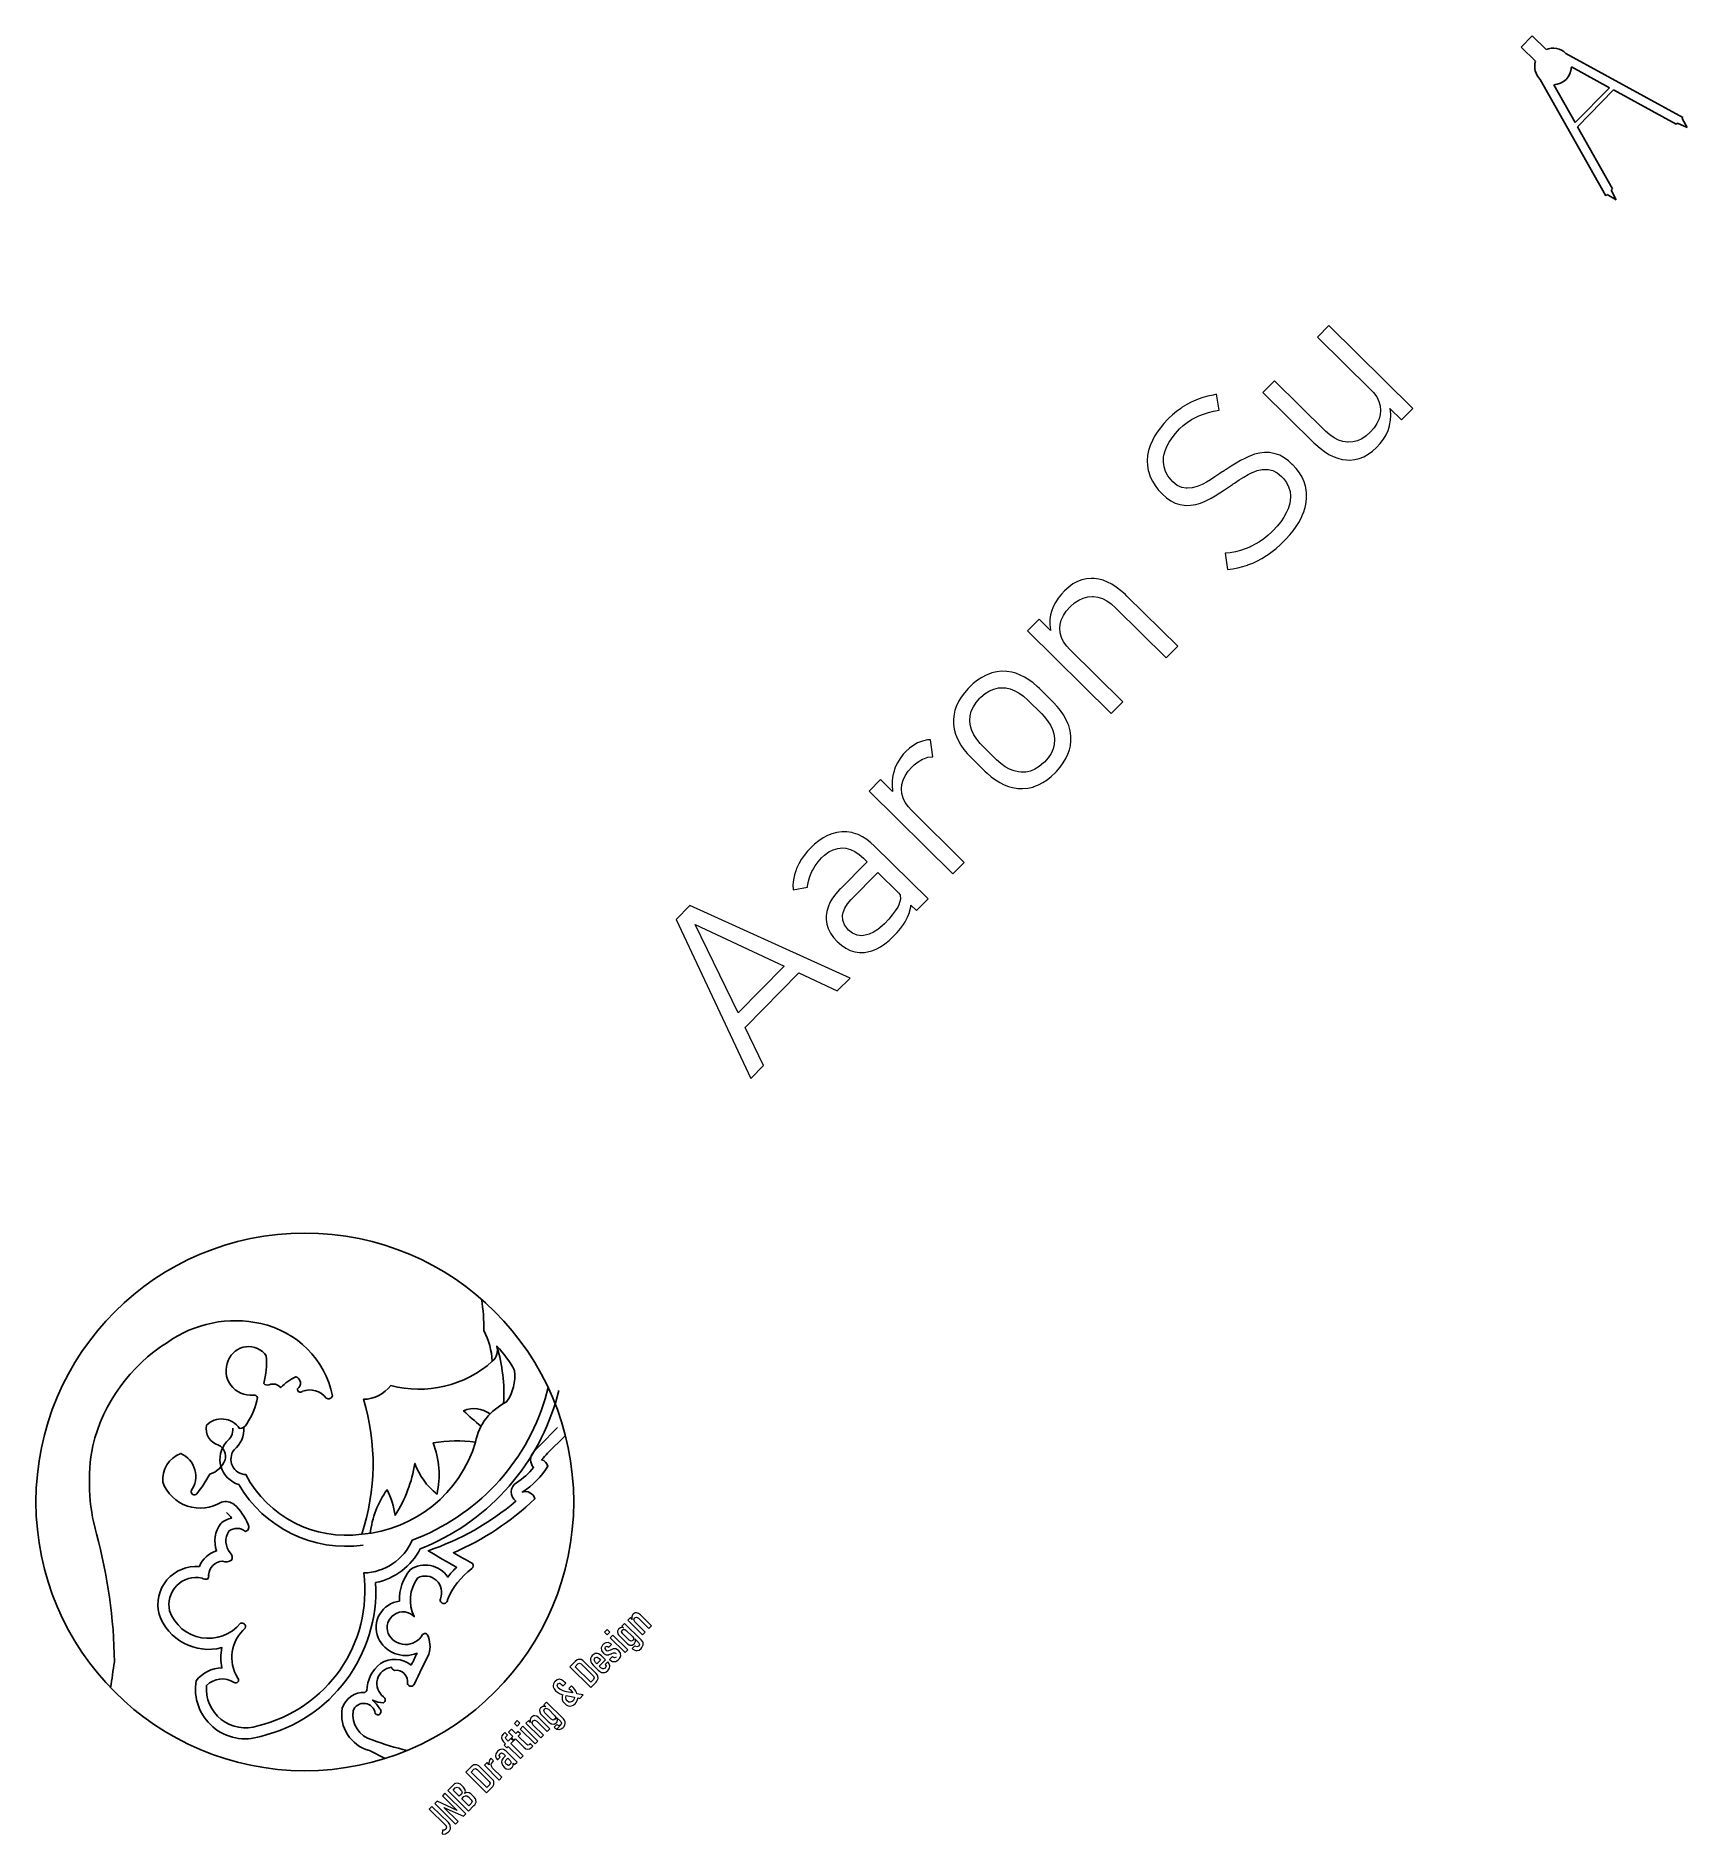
# Model space of a CAD drawing. Header units: inches. Extents: x -7.5 to 37.6, y 9.6 to 58.7.
import ezdxf

# ---------------------------------------------------------------- set-up
doc = ezdxf.new("R2010")
doc.units = ezdxf.units.IN
doc.header["$MEASUREMENT"] = 0
doc.layers.add('T-Shirt Design', color=7, linetype='Continuous')

msp = doc.modelspace()

# ---------------------------------------------------------------- linework, layer by layer
at = {"layer": 'T-Shirt Design'}
for p, q in [((33.073, 58.369), (33.372, 58.671)), ((33.372, 58.671), (33.748, 58.3)), ((33.462, 57.985), (33.073, 58.369)), ((34.291, 58.194), (37.484, 56.446)), ((33.589, 57.483), (35.376, 54.312)), ((34.44, 57.828), (35.48, 57.259)), ((33.957, 57.339), (34.539, 56.306)), ((34.539, 56.306), (35.48, 57.259)), ((34.602, 56.195), (35.592, 57.198)), ((35.592, 57.198), (37.301, 56.261)), ((37.459, 56.418), (37.484, 56.446)), ((37.595, 56.17), (37.459, 56.418)), ((34.602, 56.195), (35.559, 54.497)), ((37.333, 56.293), (37.301, 56.261)), ((37.333, 56.294), (37.595, 56.17)), ((35.529, 54.467), (35.559, 54.497)), ((35.663, 54.201), (35.529, 54.467)), ((35.376, 54.312), (35.415, 54.35)), ((35.415, 54.35), (35.663, 54.201)), ((1.646, 11.896), (2.081, 11.674))]:
    msp.add_line(p, q, dxfattribs=at)
at = {"layer": 'T-Shirt Design', "color": 139, "lineweight": 0}
for p, q in [((27.826, 50.77), (27.515, 50.456)), ((30.112, 48.512), (27.826, 50.77)), ((27.515, 50.456), (28.958, 49.03)), ((26.338, 49.264), (26.024, 48.946)), ((27.728, 47.891), (26.338, 49.264)), ((23.944, 48.613), (23.825, 48.541)), ((24.068, 48.678), (23.944, 48.613)), ((24.198, 48.737), (24.068, 48.678)), ((24.259, 48.76), (24.198, 48.737)), ((24.388, 48.805), (24.259, 48.76)), ((24.522, 48.843), (24.388, 48.805)), ((24.662, 48.876), (24.522, 48.843)), ((24.761, 48.895), (24.662, 48.876)), ((24.826, 48.463), (24.761, 48.895)), ((26.024, 48.946), (27.414, 47.573)), ((28.958, 49.03), (29.042, 48.941)), ((29.042, 48.941), (29.127, 48.823)), ((29.127, 48.823), (29.187, 48.702)), ((29.187, 48.702), (29.224, 48.579)), ((29.224, 48.579), (29.236, 48.453)), ((23.319, 48.096), (23.225, 47.981)), ((23.423, 48.209), (23.319, 48.096)), ((23.454, 48.243), (23.423, 48.209)), ((23.557, 48.339), (23.454, 48.243)), ((23.666, 48.429), (23.557, 48.339)), ((23.78, 48.512), (23.666, 48.429)), ((23.825, 48.541), (23.78, 48.512)), ((23.849, 48.043), (23.96, 48.128)), ((23.96, 48.128), (24.079, 48.205)), ((24.079, 48.205), (24.207, 48.273)), ((24.207, 48.273), (24.278, 48.305)), ((24.278, 48.305), (24.403, 48.353)), ((24.403, 48.353), (24.537, 48.396)), ((24.537, 48.396), (24.677, 48.432)), ((24.677, 48.432), (24.826, 48.463)), ((29.136, 48.1), (29.057, 47.98)), ((29.193, 48.222), (29.136, 48.1)), ((29.225, 48.344), (29.193, 48.222)), ((29.236, 48.453), (29.225, 48.344)), ((29.48, 48.04), (29.507, 48.188)), ((29.5, 48.463), (29.487, 48.507)), ((29.487, 48.507), (29.801, 48.197)), ((29.512, 48.329), (29.5, 48.463)), ((29.507, 48.188), (29.512, 48.329)), ((29.801, 48.197), (30.112, 48.512)), ((23.009, 47.635), (22.958, 47.52)), ((23.07, 47.75), (23.009, 47.635)), ((23.142, 47.866), (23.07, 47.75)), ((23.225, 47.981), (23.142, 47.866)), ((23.401, 47.472), (23.465, 47.591)), ((23.465, 47.591), (23.544, 47.71)), ((23.544, 47.71), (23.639, 47.83)), ((23.639, 47.83), (23.75, 47.95)), ((23.75, 47.95), (23.849, 48.043)), ((27.845, 47.786), (27.728, 47.891)), ((27.965, 47.703), (27.845, 47.786)), ((28.086, 47.642), (27.965, 47.703)), ((28.208, 47.604), (28.086, 47.642)), ((28.331, 47.586), (28.208, 47.604)), ((28.348, 47.585), (28.331, 47.586)), ((28.476, 47.594), (28.348, 47.585)), ((28.6, 47.626), (28.476, 47.594)), ((28.721, 47.683), (28.6, 47.626)), ((28.839, 47.762), (28.721, 47.683)), ((28.953, 47.862), (28.839, 47.762)), ((29.057, 47.98), (28.953, 47.862)), ((29.225, 47.557), (29.313, 47.674)), ((29.313, 47.674), (29.384, 47.792)), ((29.384, 47.792), (29.441, 47.912)), ((29.441, 47.912), (29.479, 48.034)), ((29.479, 48.034), (29.48, 48.04)), ((22.878, 47.221), (22.867, 47.084)), ((22.906, 47.358), (22.878, 47.221)), ((22.951, 47.5), (22.906, 47.358)), ((22.958, 47.52), (22.951, 47.5)), ((23.309, 47.045), (23.315, 47.181)), ((23.315, 47.181), (23.324, 47.237)), ((23.324, 47.237), (23.355, 47.354)), ((23.355, 47.354), (23.401, 47.472)), ((25.531, 47.148), (25.414, 47.085)), ((25.642, 47.2), (25.531, 47.148)), ((25.663, 47.21), (25.642, 47.2)), ((25.795, 47.259), (25.663, 47.21)), ((25.93, 47.291), (25.795, 47.259)), ((26.068, 47.306), (25.93, 47.291)), ((26.207, 47.303), (26.068, 47.306)), ((26.239, 47.3), (26.207, 47.303)), ((26.361, 47.275), (26.239, 47.3)), ((26.483, 47.23), (26.361, 47.275)), ((26.602, 47.164), (26.483, 47.23)), ((26.72, 47.076), (26.602, 47.164)), ((27.414, 47.573), (27.464, 47.527)), ((27.464, 47.527), (27.584, 47.422)), ((27.584, 47.422), (27.703, 47.332)), ((27.703, 47.332), (27.822, 47.257)), ((27.822, 47.257), (27.943, 47.197)), ((27.943, 47.197), (28.063, 47.152)), ((28.063, 47.152), (28.182, 47.12)), ((28.182, 47.12), (28.303, 47.105)), ((28.303, 47.105), (28.398, 47.102)), ((28.398, 47.102), (28.527, 47.113)), ((28.527, 47.113), (28.653, 47.142)), ((28.653, 47.142), (28.775, 47.191)), ((28.775, 47.191), (28.895, 47.258)), ((28.895, 47.258), (29.011, 47.343)), ((29.011, 47.343), (29.124, 47.446)), ((29.124, 47.446), (29.225, 47.557)), ((22.867, 47.084), (22.873, 46.95)), ((22.873, 46.95), (22.895, 46.818)), ((22.895, 46.818), (22.907, 46.77)), ((22.907, 46.77), (22.95, 46.645)), ((22.95, 46.645), (23.007, 46.524)), ((23.326, 46.915), (23.309, 47.045)), ((23.367, 46.791), (23.326, 46.915)), ((23.431, 46.672), (23.367, 46.791)), ((23.516, 46.558), (23.431, 46.672)), ((24.714, 46.643), (24.59, 46.565)), ((24.85, 46.731), (24.714, 46.643)), ((24.916, 46.777), (24.85, 46.731)), ((24.941, 46.792), (24.916, 46.777)), ((24.964, 46.807), (24.941, 46.792)), ((24.996, 46.83), (24.964, 46.807)), ((25.025, 46.847), (24.996, 46.83)), ((25.161, 46.936), (25.025, 46.847)), ((25.29, 47.015), (25.161, 46.936)), ((25.414, 47.085), (25.29, 47.015)), ((25.379, 46.559), (25.504, 46.637)), ((25.504, 46.637), (25.62, 46.704)), ((25.62, 46.704), (25.726, 46.759)), ((25.726, 46.759), (25.736, 46.764)), ((25.736, 46.764), (25.871, 46.815)), ((25.871, 46.815), (26.006, 46.844)), ((26.006, 46.844), (26.141, 46.848)), ((26.141, 46.848), (26.167, 46.848)), ((26.167, 46.848), (26.292, 46.816)), ((26.292, 46.816), (26.413, 46.752)), ((26.413, 46.752), (26.53, 46.656)), ((26.53, 46.656), (26.532, 46.655)), ((26.532, 46.655), (26.581, 46.602)), ((26.825, 46.982), (26.72, 47.076)), ((26.829, 46.977), (26.825, 46.982)), ((26.932, 46.867), (26.829, 46.977)), ((27.019, 46.753), (26.932, 46.867)), ((27.09, 46.634), (27.019, 46.753)), ((27.145, 46.511), (27.09, 46.634)), ((23.007, 46.524), (23.081, 46.406)), ((23.081, 46.406), (23.168, 46.291)), ((23.168, 46.291), (23.271, 46.181)), ((23.271, 46.181), (23.274, 46.178)), ((23.274, 46.178), (23.392, 46.072)), ((23.567, 46.506), (23.516, 46.558)), ((23.569, 46.504), (23.567, 46.506)), ((23.685, 46.41), (23.569, 46.504)), ((23.807, 46.352), (23.685, 46.41)), ((23.934, 46.331), (23.807, 46.352)), ((23.959, 46.331), (23.934, 46.331)), ((24.094, 46.344), (23.959, 46.331)), ((24.228, 46.378), (24.094, 46.344)), ((24.362, 46.435), (24.228, 46.378)), ((24.381, 46.445), (24.362, 46.435)), ((24.48, 46.5), (24.381, 46.445)), ((24.59, 46.565), (24.48, 46.5)), ((24.609, 46.061), (24.723, 46.128)), ((24.723, 46.128), (24.846, 46.205)), ((24.846, 46.205), (24.977, 46.289)), ((24.977, 46.289), (25.116, 46.384)), ((25.116, 46.384), (25.193, 46.434)), ((25.193, 46.434), (25.212, 46.45)), ((25.212, 46.45), (25.229, 46.459)), ((25.229, 46.459), (25.246, 46.47)), ((25.246, 46.47), (25.379, 46.559)), ((26.581, 46.602), (26.666, 46.49)), ((26.666, 46.49), (26.726, 46.371)), ((26.726, 46.371), (26.763, 46.246)), ((26.763, 46.246), (26.778, 46.115)), ((26.778, 46.115), (26.768, 45.978)), ((27.184, 46.385), (27.145, 46.511)), ((27.192, 46.346), (27.184, 46.385)), ((27.212, 46.213), (27.192, 46.346)), ((27.216, 46.078), (27.212, 46.213)), ((23.392, 46.072), (23.511, 45.989)), ((23.511, 45.989), (23.631, 45.927)), ((23.631, 45.927), (23.753, 45.886)), ((23.753, 45.886), (23.875, 45.866)), ((23.875, 45.866), (23.909, 45.865)), ((23.909, 45.865), (24.051, 45.866)), ((24.051, 45.866), (24.189, 45.885)), ((24.189, 45.885), (24.32, 45.922)), ((24.32, 45.922), (24.45, 45.977)), ((24.45, 45.977), (24.503, 46.005)), ((24.503, 46.005), (24.609, 46.061)), ((26.661, 45.657), (26.593, 45.539)), ((26.714, 45.774), (26.661, 45.657)), ((26.75, 45.891), (26.714, 45.774)), ((26.768, 45.978), (26.75, 45.891)), ((27.063, 45.518), (27.114, 45.632)), ((27.114, 45.632), (27.127, 45.665)), ((27.127, 45.665), (27.173, 45.804)), ((27.173, 45.804), (27.202, 45.943)), ((27.202, 45.943), (27.216, 46.078)), ((26.264, 45.142), (26.156, 45.044)), ((26.302, 45.178), (26.264, 45.142)), ((26.414, 45.299), (26.302, 45.178)), ((26.512, 45.42), (26.414, 45.299)), ((26.593, 45.539), (26.512, 45.42)), ((26.754, 45.059), (26.847, 45.174)), ((26.847, 45.174), (26.929, 45.288)), ((26.929, 45.288), (27.001, 45.402)), ((27.001, 45.402), (27.063, 45.518)), ((25.542, 44.676), (25.41, 44.632)), ((25.671, 44.729), (25.542, 44.676)), ((25.694, 44.74), (25.671, 44.729)), ((25.815, 44.802), (25.694, 44.74)), ((25.932, 44.873), (25.815, 44.802)), ((26.045, 44.954), (25.932, 44.873)), ((26.156, 45.044), (26.045, 44.954)), ((26.274, 44.603), (26.384, 44.691)), ((26.384, 44.691), (26.49, 44.785)), ((26.49, 44.785), (26.596, 44.887)), ((26.596, 44.887), (26.651, 44.945)), ((26.651, 44.945), (26.754, 45.059)), ((25.134, 44.574), (24.993, 44.559)), ((24.993, 44.559), (25.054, 44.119)), ((25.273, 44.598), (25.134, 44.574)), ((25.199, 44.136), (25.337, 44.162)), ((25.41, 44.632), (25.273, 44.598)), ((25.337, 44.162), (25.473, 44.196)), ((25.473, 44.196), (25.607, 44.238)), ((25.607, 44.238), (25.616, 44.242)), ((25.616, 44.242), (25.745, 44.291)), ((25.745, 44.291), (25.872, 44.35)), ((25.872, 44.35), (25.997, 44.417)), ((25.997, 44.417), (26.119, 44.493)), ((26.119, 44.493), (26.164, 44.522)), ((26.164, 44.522), (26.274, 44.603)), ((20.841, 43.721), (20.725, 43.636)), ((20.961, 43.786), (20.841, 43.721)), ((21.084, 43.833), (20.961, 43.786)), ((21.21, 43.863), (21.084, 43.833)), ((21.34, 43.873), (21.21, 43.863)), ((21.424, 43.871), (21.34, 43.873)), ((21.545, 43.853), (21.424, 43.871)), ((21.664, 43.821), (21.545, 43.853)), ((21.783, 43.774), (21.664, 43.821)), ((21.904, 43.712), (21.783, 43.774)), ((22.023, 43.637), (21.904, 43.712)), ((25.054, 44.119), (25.058, 44.119)), ((25.058, 44.119), (25.199, 44.136)), ((20.363, 43.213), (20.301, 43.094)), ((20.44, 43.33), (20.363, 43.213)), ((20.53, 43.444), (20.44, 43.33)), ((20.612, 43.533), (20.53, 43.444)), ((20.725, 43.636), (20.612, 43.533)), ((20.768, 43.101), (20.883, 43.203)), ((20.883, 43.203), (21.002, 43.281)), ((21.002, 43.281), (21.124, 43.337)), ((21.124, 43.337), (21.248, 43.371)), ((21.248, 43.371), (21.375, 43.38)), ((21.375, 43.38), (21.398, 43.379)), ((21.398, 43.379), (21.522, 43.362)), ((21.522, 43.362), (21.645, 43.322)), ((21.645, 43.322), (21.765, 43.261)), ((21.765, 43.261), (21.885, 43.178)), ((21.885, 43.178), (22.002, 43.073)), ((22.142, 43.546), (22.023, 43.637)), ((22.262, 43.442), (22.142, 43.546)), ((22.313, 43.392), (22.262, 43.442)), ((23.701, 42.021), (22.313, 43.392)), ((19.916, 42.762), (19.602, 42.445)), ((20.232, 42.449), (19.916, 42.762)), ((20.21, 42.749), (20.209, 42.613)), ((20.229, 42.882), (20.21, 42.749)), ((20.253, 42.971), (20.229, 42.882)), ((20.301, 43.094), (20.253, 42.971)), ((20.489, 42.613), (20.522, 42.735)), ((20.522, 42.735), (20.579, 42.857)), ((20.579, 42.857), (20.658, 42.976)), ((20.658, 42.976), (20.762, 43.095)), ((20.762, 43.095), (20.768, 43.101)), ((22.002, 43.073), (23.388, 41.705)), ((19.602, 42.445), (21.888, 40.186)), ((20.209, 42.613), (20.227, 42.473)), ((20.227, 42.473), (20.232, 42.449)), ((20.48, 42.512), (20.489, 42.613)), ((20.49, 42.387), (20.48, 42.512)), ((20.525, 42.262), (20.49, 42.387)), ((20.586, 42.141), (20.525, 42.262)), ((20.67, 42.024), (20.586, 42.141)), ((20.748, 41.94), (20.67, 42.024)), ((22.202, 40.504), (20.748, 41.94)), ((23.388, 41.705), (23.701, 42.021)), ((18.47, 41.233), (18.352, 41.17)), ((18.591, 41.281), (18.47, 41.233)), ((18.626, 41.293), (18.591, 41.281)), ((18.762, 41.324), (18.626, 41.293)), ((18.899, 41.338), (18.762, 41.324)), ((19.036, 41.333), (18.899, 41.338)), ((19.174, 41.313), (19.036, 41.333)), ((19.282, 41.283), (19.174, 41.313)), ((19.401, 41.237), (19.282, 41.283)), ((19.52, 41.177), (19.401, 41.237)), ((17.878, 40.75), (17.793, 40.635)), ((17.979, 40.865), (17.878, 40.75)), ((18.009, 40.898), (17.979, 40.865)), ((18.122, 41.002), (18.009, 40.898)), ((18.235, 41.093), (18.122, 41.002)), ((18.352, 41.17), (18.235, 41.093)), ((18.331, 40.632), (18.446, 40.729)), ((18.446, 40.729), (18.565, 40.803)), ((18.565, 40.803), (18.687, 40.854)), ((18.687, 40.854), (18.812, 40.883)), ((18.812, 40.883), (18.941, 40.89)), ((18.941, 40.89), (19.009, 40.884)), ((19.009, 40.884), (19.132, 40.857)), ((19.132, 40.857), (19.252, 40.809)), ((19.252, 40.809), (19.373, 40.744)), ((19.373, 40.744), (19.492, 40.657)), ((19.637, 41.105), (19.52, 41.177)), ((19.753, 41.02), (19.637, 41.105)), ((19.867, 40.921), (19.753, 41.02)), ((19.924, 40.867), (19.867, 40.921)), ((20.302, 40.493), (19.924, 40.867)), ((17.621, 40.276), (17.597, 40.171)), ((17.664, 40.397), (17.621, 40.276)), ((17.721, 40.517), (17.664, 40.397)), ((17.793, 40.635), (17.721, 40.517)), ((18.036, 40.122), (18.068, 40.248)), ((18.068, 40.248), (18.124, 40.369)), ((18.124, 40.369), (18.202, 40.488)), ((18.202, 40.488), (18.301, 40.604)), ((18.301, 40.604), (18.331, 40.632)), ((19.492, 40.657), (19.611, 40.55)), ((19.611, 40.55), (19.989, 40.176)), ((20.409, 40.38), (20.302, 40.493)), ((20.503, 40.266), (20.409, 40.38)), ((20.584, 40.15), (20.503, 40.266)), ((21.888, 40.186), (22.202, 40.504)), ((17.597, 40.171), (17.581, 40.033)), ((17.581, 40.033), (17.583, 39.897)), ((17.583, 39.897), (17.604, 39.759)), ((17.604, 39.759), (17.641, 39.622)), ((18.027, 39.994), (18.036, 40.122)), ((18.028, 39.966), (18.027, 39.994)), ((18.046, 39.843), (18.028, 39.966)), ((18.082, 39.722), (18.046, 39.843)), ((19.989, 40.176), (20.054, 40.109)), ((20.054, 40.109), (20.151, 39.99)), ((20.151, 39.99), (20.228, 39.872)), ((20.228, 39.872), (20.285, 39.752)), ((20.285, 39.752), (20.322, 39.631)), ((20.65, 40.034), (20.584, 40.15)), ((20.704, 39.916), (20.65, 40.034)), ((20.726, 39.856), (20.704, 39.916)), ((20.764, 39.718), (20.726, 39.856)), ((16.498, 39.326), (16.386, 39.244)), ((16.602, 39.383), (16.498, 39.326)), ((16.734, 39.434), (16.602, 39.383)), ((16.871, 39.465), (16.734, 39.434)), ((16.953, 39.472), (16.871, 39.465)), ((17.015, 39.005), (16.953, 39.472)), ((17.641, 39.622), (17.663, 39.561)), ((17.663, 39.561), (17.718, 39.442)), ((17.718, 39.442), (17.784, 39.325)), ((17.784, 39.325), (17.864, 39.209)), ((18.14, 39.602), (18.082, 39.722)), ((18.217, 39.483), (18.14, 39.602)), ((18.314, 39.365), (18.217, 39.483)), ((18.376, 39.3), (18.314, 39.365)), ((18.755, 38.927), (18.376, 39.3)), ((20.331, 39.345), (20.297, 39.22)), ((20.322, 39.631), (20.34, 39.509)), ((20.341, 39.473), (20.331, 39.345)), ((20.34, 39.509), (20.341, 39.473)), ((20.747, 39.198), (20.771, 39.307)), ((20.783, 39.581), (20.764, 39.718)), ((20.771, 39.307), (20.786, 39.444)), ((20.786, 39.444), (20.783, 39.581)), ((16.053, 38.845), (15.994, 38.72)), ((16.126, 38.962), (16.053, 38.845)), ((16.213, 39.074), (16.126, 38.962)), ((16.277, 39.144), (16.213, 39.074)), ((16.386, 39.244), (16.277, 39.144)), ((16.447, 38.727), (16.506, 38.783)), ((16.506, 38.783), (16.617, 38.872)), ((16.617, 38.872), (16.732, 38.939)), ((16.732, 38.939), (16.745, 38.945)), ((16.745, 38.945), (16.88, 38.992)), ((16.88, 38.992), (17.015, 39.005)), ((17.864, 39.209), (17.957, 39.096)), ((17.957, 39.096), (18.063, 38.984)), ((18.063, 38.984), (18.436, 38.616)), ((18.874, 38.82), (18.755, 38.927)), ((18.994, 38.732), (18.874, 38.82)), ((20.037, 38.839), (19.922, 38.742)), ((20.063, 38.863), (20.037, 38.839)), ((20.164, 38.979), (20.063, 38.863)), ((20.243, 39.098), (20.164, 38.979)), ((20.297, 39.22), (20.243, 39.098)), ((20.492, 38.722), (20.577, 38.837)), ((20.577, 38.837), (20.648, 38.956)), ((20.648, 38.956), (20.703, 39.076)), ((20.703, 39.076), (20.747, 39.198)), ((15.591, 38.384), (15.277, 38.066)), ((15.922, 38.056), (15.591, 38.384)), ((15.909, 38.36), (15.905, 38.222)), ((15.929, 38.497), (15.909, 38.36)), ((15.951, 38.588), (15.929, 38.497)), ((15.994, 38.72), (15.951, 38.588)), ((16.172, 38.246), (16.206, 38.368)), ((16.206, 38.368), (16.263, 38.49)), ((16.263, 38.49), (16.344, 38.61)), ((16.344, 38.61), (16.447, 38.727)), ((18.436, 38.616), (18.498, 38.556)), ((18.498, 38.556), (18.613, 38.457)), ((18.613, 38.457), (18.729, 38.373)), ((18.729, 38.373), (18.845, 38.301)), ((18.845, 38.301), (18.964, 38.243)), ((19.113, 38.666), (18.994, 38.732)), ((19.234, 38.618), (19.113, 38.666)), ((19.356, 38.591), (19.234, 38.618)), ((19.427, 38.584), (19.356, 38.591)), ((19.556, 38.59), (19.427, 38.584)), ((19.682, 38.617), (19.556, 38.59)), ((19.804, 38.668), (19.682, 38.617)), ((19.922, 38.742), (19.804, 38.668)), ((19.899, 38.24), (20.018, 38.302)), ((20.018, 38.302), (20.135, 38.379)), ((20.135, 38.379), (20.248, 38.47)), ((20.248, 38.47), (20.361, 38.575)), ((20.361, 38.575), (20.392, 38.608)), ((20.392, 38.608), (20.492, 38.722)), ((15.277, 38.066), (17.563, 35.808)), ((15.905, 38.222), (15.917, 38.083)), ((15.917, 38.083), (15.922, 38.056)), ((16.161, 38.133), (16.172, 38.246)), ((16.172, 38.004), (16.161, 38.133)), ((16.207, 37.879), (16.172, 38.004)), ((16.266, 37.757), (16.207, 37.879)), ((18.964, 38.243), (19.083, 38.198)), ((19.083, 38.198), (19.195, 38.166)), ((19.195, 38.166), (19.333, 38.143)), ((19.333, 38.143), (19.469, 38.138)), ((19.469, 38.138), (19.606, 38.151)), ((19.606, 38.151), (19.742, 38.181)), ((19.742, 38.181), (19.778, 38.192)), ((19.778, 38.192), (19.899, 38.24)), ((16.35, 37.64), (16.266, 37.757)), ((16.43, 37.554), (16.35, 37.64)), ((17.877, 36.125), (16.43, 37.554)), ((14.141, 36.856), (14.023, 36.792)), ((14.259, 36.904), (14.141, 36.856)), ((14.261, 36.905), (14.259, 36.904)), ((14.4, 36.942), (14.261, 36.905)), ((14.537, 36.96), (14.4, 36.942)), ((14.674, 36.959), (14.537, 36.96)), ((14.811, 36.937), (14.674, 36.959)), ((14.857, 36.926), (14.811, 36.937)), ((14.979, 36.883), (14.857, 36.926)), ((15.098, 36.824), (14.979, 36.883)), ((15.215, 36.75), (15.098, 36.824)), ((13.508, 36.315), (13.427, 36.201)), ((13.599, 36.427), (13.508, 36.315)), ((13.681, 36.516), (13.599, 36.427)), ((13.794, 36.623), (13.681, 36.516)), ((13.908, 36.715), (13.794, 36.623)), ((14.023, 36.792), (13.908, 36.715)), ((13.981, 36.247), (14.063, 36.323)), ((14.063, 36.323), (14.181, 36.409)), ((14.181, 36.409), (14.301, 36.47)), ((14.301, 36.47), (14.424, 36.507)), ((14.424, 36.507), (14.55, 36.519)), ((14.55, 36.519), (14.645, 36.511)), ((14.645, 36.511), (14.769, 36.479)), ((14.769, 36.479), (14.891, 36.423)), ((14.891, 36.423), (15.01, 36.344)), ((15.01, 36.344), (15.127, 36.24)), ((15.331, 36.659), (15.215, 36.75)), ((15.421, 36.578), (15.331, 36.659)), ((16.89, 35.126), (15.421, 36.578)), ((13.287, 35.923), (13.243, 35.783)), ((13.303, 35.961), (13.287, 35.923)), ((13.359, 36.083), (13.303, 35.961)), ((13.427, 36.201), (13.359, 36.083)), ((13.663, 35.744), (13.719, 35.876)), ((13.719, 35.876), (13.734, 35.907)), ((13.734, 35.907), (13.806, 36.029)), ((13.806, 36.029), (13.887, 36.142)), ((13.887, 36.142), (13.981, 36.247)), ((15.224, 36.144), (14.495, 35.406)), ((14.791, 35.116), (15.519, 35.853)), ((15.127, 36.24), (15.224, 36.144)), ((15.519, 35.853), (16.082, 35.297)), ((17.563, 35.808), (17.877, 36.125)), ((13.215, 35.645), (13.203, 35.51)), ((13.203, 35.51), (13.208, 35.377)), ((13.208, 35.377), (13.595, 35.452)), ((13.243, 35.783), (13.215, 35.645)), ((13.595, 35.452), (13.597, 35.473)), ((13.597, 35.473), (13.623, 35.609)), ((13.623, 35.609), (13.663, 35.744)), ((14.474, 35.385), (14.369, 35.266)), ((14.495, 35.406), (14.474, 35.385)), ((10.393, 34.953), (10.015, 34.57)), ((14.759, 32.969), (10.393, 34.953)), ((14.16, 34.906), (14.126, 34.785)), ((14.211, 35.026), (14.16, 34.906)), ((14.281, 35.146), (14.211, 35.026)), ((14.369, 35.266), (14.281, 35.146)), ((14.568, 34.758), (14.614, 34.876)), ((14.614, 34.876), (14.687, 34.996)), ((14.687, 34.996), (14.791, 35.116)), ((16.059, 34.907), (15.994, 34.804)), ((16.089, 34.969), (16.059, 34.907)), ((16.082, 35.297), (16.123, 35.238)), ((16.136, 35.12), (16.089, 34.969)), ((16.123, 35.238), (16.136, 35.12)), ((16.384, 34.772), (16.419, 34.914)), ((16.419, 34.914), (16.422, 34.962)), ((16.422, 34.962), (16.576, 34.809)), ((16.576, 34.809), (16.89, 35.126)), ((10.015, 34.57), (12.052, 30.228)), ((11.703, 32.02), (10.537, 34.434)), ((10.537, 34.434), (12.963, 33.297)), ((14.11, 34.664), (14.109, 34.57)), ((14.109, 34.57), (14.128, 34.441)), ((14.126, 34.785), (14.11, 34.664)), ((14.128, 34.441), (14.167, 34.317)), ((14.556, 34.68), (14.568, 34.758)), ((14.563, 34.549), (14.556, 34.68)), ((14.608, 34.425), (14.563, 34.549)), ((14.691, 34.309), (14.608, 34.425)), ((15.637, 34.394), (15.518, 34.294)), ((15.697, 34.452), (15.637, 34.394)), ((15.814, 34.575), (15.697, 34.452)), ((15.913, 34.693), (15.814, 34.575)), ((15.994, 34.804), (15.913, 34.693)), ((16.136, 34.322), (16.216, 34.431)), ((16.216, 34.431), (16.261, 34.502)), ((16.261, 34.502), (16.328, 34.628)), ((16.328, 34.628), (16.378, 34.753)), ((16.378, 34.753), (16.384, 34.772)), ((14.167, 34.317), (14.227, 34.196)), ((14.227, 34.196), (14.309, 34.079)), ((14.309, 34.079), (14.411, 33.966)), ((14.411, 33.966), (14.412, 33.965)), ((14.412, 33.965), (14.527, 33.864)), ((14.527, 33.864), (14.644, 33.784)), ((14.721, 34.279), (14.691, 34.309)), ((14.831, 34.191), (14.721, 34.279)), ((14.954, 34.14), (14.831, 34.191)), ((15.083, 34.125), (14.954, 34.14)), ((15.17, 34.135), (15.083, 34.125)), ((15.284, 34.164), (15.17, 34.135)), ((15.4, 34.219), (15.284, 34.164)), ((15.518, 34.294), (15.4, 34.219)), ((15.593, 33.823), (15.712, 33.901)), ((15.712, 33.901), (15.83, 33.997)), ((15.83, 33.997), (15.949, 34.108)), ((15.949, 34.108), (16.047, 34.213)), ((16.047, 34.213), (16.136, 34.322)), ((14.644, 33.784), (14.766, 33.725)), ((14.766, 33.725), (14.891, 33.686)), ((14.891, 33.686), (15.018, 33.668)), ((15.018, 33.668), (15.151, 33.67)), ((15.151, 33.67), (15.235, 33.682)), ((15.235, 33.682), (15.355, 33.713)), ((15.355, 33.713), (15.473, 33.76)), ((15.473, 33.76), (15.593, 33.823)), ((12.963, 33.297), (11.703, 32.02)), ((11.894, 31.624), (13.361, 33.11)), ((13.361, 33.11), (14.412, 32.617)), ((14.412, 32.617), (14.759, 32.969)), ((12.4, 30.581), (11.894, 31.624)), ((12.052, 30.228), (12.4, 30.581)), ((8.441, 15.208), (8.416, 15.154)), ((8.449, 15.216), (8.441, 15.208)), ((8.501, 15.246), (8.449, 15.216)), ((8.517, 15.249), (8.501, 15.246)), ((8.577, 15.244), (8.517, 15.249)), ((8.608, 15.363), (8.535, 15.289)), ((8.535, 15.289), (8.583, 15.242)), ((8.583, 15.242), (8.577, 15.244)), ((9.065, 14.912), (8.608, 15.363)), ((8.767, 15.524), (8.693, 15.449)), ((8.693, 15.449), (9.099, 15.048)), ((8.819, 15.472), (8.767, 15.524)), ((8.829, 15.598), (8.808, 15.543)), ((8.808, 15.543), (8.808, 15.509)), ((8.808, 15.509), (8.819, 15.472)), ((8.844, 15.615), (8.829, 15.598)), ((8.896, 15.65), (8.844, 15.615)), ((8.857, 15.459), (8.878, 15.512)), ((8.885, 15.407), (8.857, 15.459)), ((8.878, 15.512), (8.93, 15.535)), ((8.894, 15.398), (8.885, 15.407)), ((9.173, 15.122), (8.894, 15.398)), ((8.937, 15.654), (8.896, 15.65)), ((8.93, 15.535), (8.936, 15.534)), ((8.936, 15.534), (8.989, 15.501)), ((8.989, 15.637), (8.937, 15.654)), ((9.041, 15.596), (8.989, 15.637)), ((8.989, 15.501), (9.271, 15.222)), ((9.345, 15.296), (9.041, 15.596)), ((9.271, 15.222), (9.345, 15.296)), ((8.006, 14.765), (7.978, 14.712)), ((8.025, 14.786), (8.006, 14.765)), ((8.075, 14.825), (8.025, 14.786)), ((8.133, 15.198), (8.06, 15.123)), ((8.06, 15.123), (8.134, 15.05)), ((8.099, 14.835), (8.075, 14.825)), ((8.075, 14.677), (8.091, 14.721)), ((8.091, 14.721), (8.133, 14.74)), ((8.16, 14.84), (8.099, 14.835)), ((8.207, 15.124), (8.133, 15.198)), ((8.133, 14.74), (8.178, 14.716)), ((8.134, 15.05), (8.207, 15.124)), ((8.177, 14.835), (8.16, 14.84)), ((8.23, 14.808), (8.177, 14.835)), ((8.181, 14.713), (8.254, 14.787)), ((8.291, 15.042), (8.217, 14.967)), ((8.217, 14.967), (8.623, 14.566)), ((8.252, 14.789), (8.23, 14.808)), ((8.254, 14.787), (8.252, 14.789)), ((8.697, 14.641), (8.291, 15.042)), ((8.416, 15.154), (8.414, 15.14)), ((8.414, 15.14), (8.428, 15.08)), ((8.428, 15.08), (8.444, 15.052)), ((8.444, 15.052), (8.486, 15.002)), ((8.486, 15.002), (8.659, 14.831)), ((8.529, 15.131), (8.547, 15.182)), ((8.557, 15.078), (8.529, 15.131)), ((8.547, 15.182), (8.581, 15.202)), ((8.561, 15.074), (8.557, 15.078)), ((8.732, 14.906), (8.561, 15.074)), ((8.581, 15.202), (8.617, 15.197)), ((8.617, 15.197), (8.655, 15.171)), ((8.655, 15.171), (8.823, 15.005)), ((8.659, 14.831), (8.685, 14.808)), ((8.685, 14.808), (8.734, 14.777)), ((8.785, 14.878), (8.732, 14.906)), ((8.734, 14.777), (8.747, 14.773)), ((8.747, 14.773), (8.807, 14.768)), ((8.834, 14.899), (8.785, 14.878)), ((8.785, 14.878), (8.785, 14.878)), ((8.807, 14.768), (8.817, 14.769)), ((8.889, 14.755), (8.815, 14.68)), ((8.817, 14.769), (8.869, 14.801)), ((8.823, 15.005), (8.849, 14.969)), ((8.853, 14.932), (8.834, 14.899)), ((8.849, 14.969), (8.853, 14.932)), ((8.869, 14.801), (8.882, 14.815)), ((8.882, 14.815), (8.902, 14.872)), ((8.902, 14.896), (8.888, 14.941)), ((8.888, 14.941), (8.992, 14.838)), ((8.898, 14.745), (8.889, 14.755)), ((8.947, 14.721), (8.898, 14.745)), ((8.902, 14.872), (8.902, 14.896)), ((8.995, 14.743), (8.947, 14.721)), ((8.992, 14.838), (9.017, 14.79)), ((9.017, 14.79), (8.995, 14.743)), ((9.103, 14.861), (9.065, 14.912)), ((9.082, 14.704), (9.11, 14.756)), ((9.099, 15.048), (9.173, 15.122)), ((9.113, 14.837), (9.103, 14.861)), ((9.11, 14.756), (9.115, 14.776)), ((9.115, 14.776), (9.113, 14.837)), ((7.262, 14.326), (7.115, 14.177)), ((7.259, 14.182), (7.334, 14.259)), ((7.312, 14.365), (7.262, 14.326)), ((7.339, 14.377), (7.312, 14.365)), ((7.334, 14.259), (7.377, 14.278)), ((7.4, 14.382), (7.339, 14.377)), ((7.377, 14.278), (7.422, 14.255)), ((7.42, 14.378), (7.4, 14.382)), ((7.473, 14.349), (7.42, 14.378)), ((7.422, 14.255), (7.757, 13.924)), ((7.498, 14.327), (7.473, 14.349)), ((7.829, 14), (7.498, 14.327)), ((7.679, 14.404), (7.676, 14.376)), ((7.676, 14.376), (7.688, 14.315)), ((7.705, 14.458), (7.679, 14.404)), ((7.688, 14.315), (7.709, 14.275)), ((7.728, 14.486), (7.705, 14.458)), ((7.709, 14.275), (7.751, 14.224)), ((7.778, 14.524), (7.728, 14.486)), ((7.777, 14.365), (7.795, 14.419)), ((7.804, 14.313), (7.777, 14.365)), ((7.807, 14.537), (7.778, 14.524)), ((7.795, 14.419), (7.848, 14.44)), ((7.817, 14.3), (7.804, 14.313)), ((7.868, 14.539), (7.807, 14.537)), ((7.856, 14.261), (7.817, 14.3)), ((7.848, 14.44), (7.857, 14.438)), ((7.955, 14.361), (7.856, 14.261)), ((7.857, 14.438), (7.911, 14.404)), ((7.894, 14.533), (7.868, 14.539)), ((7.946, 14.506), (7.894, 14.533)), ((7.911, 14.404), (7.955, 14.361)), ((7.918, 14.2), (8.087, 14.371)), ((7.979, 14.477), (7.946, 14.506)), ((7.978, 14.712), (7.974, 14.692)), ((7.974, 14.692), (7.981, 14.631)), ((8.087, 14.371), (7.979, 14.477)), ((7.981, 14.631), (7.992, 14.605)), ((7.992, 14.605), (8.031, 14.554)), ((8.031, 14.554), (8.053, 14.535)), ((8.053, 14.535), (8.104, 14.508)), ((8.102, 14.629), (8.075, 14.677)), ((8.148, 14.312), (8.078, 14.241)), ((8.078, 14.241), (8.08, 14.238)), ((8.08, 14.238), (8.103, 14.192)), ((8.137, 14.609), (8.102, 14.629)), ((8.104, 14.508), (8.114, 14.506)), ((8.114, 14.506), (8.175, 14.506)), ((8.173, 14.612), (8.137, 14.609)), ((8.151, 14.31), (8.148, 14.312)), ((8.19, 14.258), (8.151, 14.31)), ((8.216, 14.631), (8.173, 14.612)), ((8.175, 14.506), (8.187, 14.51)), ((8.178, 14.716), (8.181, 14.713)), ((8.187, 14.51), (8.247, 14.533)), ((8.206, 14.203), (8.19, 14.258)), ((8.273, 14.45), (8.201, 14.377)), ((8.201, 14.377), (8.204, 14.373)), ((8.204, 14.373), (8.23, 14.351)), ((8.219, 14.632), (8.216, 14.631)), ((8.221, 14.633), (8.219, 14.632)), ((8.222, 14.634), (8.221, 14.633)), ((8.224, 14.635), (8.222, 14.634)), ((8.283, 14.663), (8.224, 14.635)), ((8.23, 14.351), (8.283, 14.324)), ((8.247, 14.533), (8.249, 14.534)), ((8.249, 14.534), (8.252, 14.535)), ((8.252, 14.535), (8.256, 14.537)), ((8.256, 14.537), (8.26, 14.539)), ((8.26, 14.539), (8.307, 14.559)), ((8.276, 14.446), (8.273, 14.45)), ((8.33, 14.42), (8.276, 14.446)), ((8.299, 14.667), (8.283, 14.663)), ((8.283, 14.324), (8.307, 14.319)), ((8.359, 14.669), (8.299, 14.667)), ((8.307, 14.559), (8.342, 14.562)), ((8.307, 14.319), (8.368, 14.326)), ((8.381, 14.441), (8.33, 14.42)), ((8.33, 14.42), (8.33, 14.42)), ((8.342, 14.562), (8.377, 14.543)), ((8.368, 14.667), (8.359, 14.669)), ((8.419, 14.642), (8.368, 14.667)), ((8.368, 14.326), (8.396, 14.338)), ((8.396, 14.338), (8.447, 14.376)), ((8.45, 14.616), (8.419, 14.642)), ((8.447, 14.376), (8.47, 14.403)), ((8.488, 14.565), (8.45, 14.616)), ((8.47, 14.403), (8.497, 14.455)), ((8.498, 14.539), (8.488, 14.565)), ((8.497, 14.455), (8.503, 14.478)), ((8.503, 14.478), (8.498, 14.539)), ((8.623, 14.566), (8.697, 14.641)), ((8.815, 14.68), (8.825, 14.671)), ((8.825, 14.671), (8.832, 14.664)), ((8.832, 14.664), (8.885, 14.629)), ((8.885, 14.629), (8.94, 14.618)), ((8.94, 14.618), (8.951, 14.619)), ((8.951, 14.619), (9.005, 14.636)), ((9.005, 14.636), (9.058, 14.675)), ((9.058, 14.675), (9.082, 14.704)), ((6.7, 13.765), (6.668, 13.713)), ((6.714, 13.781), (6.7, 13.765)), ((6.766, 13.821), (6.714, 13.781)), ((6.82, 13.837), (6.766, 13.821)), ((6.836, 13.837), (6.82, 13.837)), ((6.89, 13.824), (6.836, 13.837)), ((6.943, 13.791), (6.89, 13.824)), ((6.964, 13.772), (6.943, 13.791)), ((7.006, 13.73), (6.964, 13.772)), ((7.115, 14.177), (7.684, 13.615)), ((7.687, 13.759), (7.259, 14.182)), ((7.684, 13.615), (7.83, 13.763)), ((7.763, 13.835), (7.687, 13.759)), ((7.751, 14.224), (7.892, 14.084)), ((7.757, 13.924), (7.781, 13.879)), ((7.781, 13.879), (7.763, 13.835)), ((7.868, 13.949), (7.829, 14)), ((7.83, 13.763), (7.853, 13.789)), ((7.853, 13.789), (7.88, 13.842)), ((7.879, 13.923), (7.868, 13.949)), ((7.885, 13.862), (7.879, 13.923)), ((7.88, 13.842), (7.885, 13.862)), ((7.892, 14.084), (7.928, 14.055)), ((7.965, 14.154), (7.918, 14.2)), ((7.928, 14.055), (7.98, 14.027)), ((8.018, 14.122), (7.965, 14.154)), ((7.98, 14.027), (8.008, 14.02)), ((8.008, 14.02), (8.068, 14.025)), ((8.025, 14.121), (8.018, 14.122)), ((8.079, 14.143), (8.025, 14.121)), ((8.068, 14.025), (8.098, 14.036)), ((8.08, 14.143), (8.079, 14.143)), ((8.103, 14.192), (8.08, 14.143)), ((8.098, 14.036), (8.149, 14.075)), ((8.149, 14.075), (8.159, 14.085)), ((8.159, 14.085), (8.194, 14.138)), ((8.194, 14.138), (8.206, 14.193)), ((8.206, 14.193), (8.206, 14.203)), ((6.668, 13.713), (6.66, 13.657)), ((6.66, 13.657), (6.663, 13.633)), ((6.663, 13.633), (6.684, 13.581)), ((6.684, 13.581), (6.727, 13.527)), ((6.727, 13.527), (6.754, 13.503)), ((6.754, 13.503), (6.805, 13.468)), ((6.766, 13.66), (6.786, 13.71)), ((6.795, 13.607), (6.766, 13.66)), ((6.786, 13.71), (6.836, 13.73)), ((6.8, 13.602), (6.795, 13.607)), ((6.849, 13.563), (6.8, 13.602)), ((6.805, 13.468), (6.837, 13.451)), ((6.836, 13.73), (6.839, 13.73)), ((6.837, 13.451), (6.895, 13.427)), ((6.839, 13.73), (6.892, 13.698)), ((6.86, 13.557), (6.849, 13.563)), ((6.916, 13.529), (6.86, 13.557)), ((6.892, 13.698), (6.934, 13.657)), ((6.895, 13.427), (6.928, 13.418)), ((6.909, 13.378), (6.902, 13.321)), ((6.902, 13.321), (6.905, 13.287)), ((6.905, 13.287), (6.927, 13.232)), ((6.928, 13.418), (6.909, 13.378)), ((6.932, 13.524), (6.916, 13.529)), ((6.991, 13.506), (6.932, 13.524)), ((6.934, 13.657), (7.006, 13.73)), ((7.021, 13.5), (6.991, 13.506)), ((7.002, 13.344), (7.016, 13.392)), ((7.013, 13.288), (7.002, 13.344)), ((7.038, 13.253), (7.013, 13.288)), ((7.016, 13.392), (7.019, 13.395)), ((7.019, 13.395), (7.238, 13.349)), ((7.194, 13.467), (7.021, 13.5)), ((7.092, 13.218), (7.038, 13.253)), ((7.16, 13.66), (7.092, 13.591)), ((7.092, 13.591), (7.129, 13.551)), ((7.129, 13.551), (7.17, 13.503)), ((7.208, 13.61), (7.16, 13.66)), ((7.17, 13.503), (7.194, 13.467)), ((7.206, 13.251), (7.178, 13.228)), ((7.236, 13.302), (7.206, 13.251)), ((7.247, 13.56), (7.208, 13.61)), ((7.24, 13.34), (7.236, 13.302)), ((7.238, 13.349), (7.24, 13.34)), ((7.279, 13.511), (7.247, 13.56)), ((7.296, 13.481), (7.279, 13.511)), ((7.284, 13.203), (7.314, 13.256)), ((7.31, 13.444), (7.296, 13.481)), ((7.482, 13.411), (7.31, 13.444)), ((7.314, 13.256), (7.329, 13.313)), ((7.329, 13.313), (7.33, 13.329)), ((7.33, 13.329), (7.39, 13.317)), ((7.39, 13.317), (7.482, 13.411)), ((6.054, 12.789), (6.033, 12.733)), ((6.069, 12.807), (6.054, 12.789)), ((6.121, 12.841), (6.069, 12.807)), ((6.162, 12.845), (6.121, 12.841)), ((6.215, 12.828), (6.162, 12.845)), ((6.266, 12.788), (6.215, 12.828)), ((6.57, 12.488), (6.266, 12.788)), ((6.289, 13.001), (6.288, 12.988)), ((6.288, 12.988), (6.302, 12.927)), ((6.315, 13.056), (6.289, 13.001)), ((6.302, 12.927), (6.317, 12.899)), ((6.323, 13.063), (6.315, 13.056)), ((6.317, 12.899), (6.359, 12.849)), ((6.374, 13.093), (6.323, 13.063)), ((6.359, 12.849), (6.533, 12.678)), ((6.391, 13.096), (6.374, 13.093)), ((6.451, 13.091), (6.391, 13.096)), ((6.403, 12.979), (6.421, 13.03)), ((6.431, 12.926), (6.403, 12.979)), ((6.482, 13.211), (6.409, 13.137)), ((6.409, 13.137), (6.457, 13.09)), ((6.421, 13.03), (6.454, 13.049)), ((6.435, 12.922), (6.431, 12.926)), ((6.605, 12.753), (6.435, 12.922)), ((6.457, 13.09), (6.451, 13.091)), ((6.454, 13.049), (6.491, 13.045)), ((6.939, 12.76), (6.482, 13.211)), ((6.491, 13.045), (6.529, 13.019)), ((6.529, 13.019), (6.697, 12.853)), ((6.697, 12.853), (6.723, 12.816)), ((6.762, 12.789), (6.708, 12.746)), ((6.708, 12.746), (6.762, 12.789)), ((6.727, 12.78), (6.708, 12.746)), ((6.723, 12.816), (6.727, 12.78)), ((6.776, 12.744), (6.762, 12.789)), ((6.762, 12.789), (6.866, 12.686)), ((6.927, 13.232), (6.967, 13.182)), ((6.977, 12.708), (6.939, 12.76)), ((6.967, 13.182), (7.014, 13.143)), ((7.014, 13.143), (7.065, 13.117)), ((7.065, 13.117), (7.104, 13.108)), ((7.123, 13.212), (7.092, 13.218)), ((7.104, 13.108), (7.164, 13.113)), ((7.178, 13.228), (7.123, 13.212)), ((7.164, 13.113), (7.206, 13.131)), ((7.206, 13.131), (7.256, 13.171)), ((7.256, 13.171), (7.284, 13.203)), ((5.263, 12.291), (5.251, 12.237)), ((5.3, 12.339), (5.263, 12.291)), ((5.345, 12.385), (5.3, 12.339)), ((5.415, 12.316), (5.345, 12.385)), ((5.361, 12.24), (5.372, 12.272)), ((5.372, 12.272), (5.415, 12.316)), ((5.519, 12.473), (5.446, 12.398)), ((5.446, 12.398), (5.564, 12.281)), ((5.638, 12.356), (5.519, 12.473)), ((5.564, 12.281), (5.523, 12.24)), ((5.676, 12.711), (5.603, 12.636)), ((5.603, 12.636), (5.677, 12.563)), ((5.696, 12.415), (5.638, 12.356)), ((5.751, 12.637), (5.676, 12.711)), ((5.677, 12.563), (5.751, 12.637)), ((5.767, 12.346), (5.696, 12.415)), ((5.708, 12.286), (5.767, 12.346)), ((5.938, 12.059), (5.708, 12.286)), ((5.834, 12.555), (5.761, 12.481)), ((5.761, 12.481), (6.167, 12.079)), ((6.24, 12.154), (5.834, 12.555)), ((5.992, 12.715), (5.919, 12.64)), ((5.919, 12.64), (6.325, 12.239)), ((6.045, 12.663), (5.992, 12.715)), ((6.033, 12.733), (6.033, 12.7)), ((6.033, 12.7), (6.045, 12.663)), ((6.083, 12.651), (6.103, 12.704)), ((6.11, 12.598), (6.083, 12.651)), ((6.103, 12.704), (6.155, 12.726)), ((6.119, 12.589), (6.11, 12.598)), ((6.398, 12.314), (6.119, 12.589)), ((6.155, 12.726), (6.162, 12.725)), ((6.162, 12.725), (6.215, 12.692)), ((6.215, 12.692), (6.497, 12.413)), ((6.325, 12.239), (6.398, 12.314)), ((6.497, 12.413), (6.57, 12.488)), ((6.533, 12.678), (6.559, 12.656)), ((6.559, 12.656), (6.608, 12.624)), ((6.659, 12.726), (6.605, 12.753)), ((6.608, 12.624), (6.621, 12.62)), ((6.621, 12.62), (6.68, 12.614)), ((6.708, 12.746), (6.659, 12.726)), ((6.659, 12.726), (6.659, 12.726)), ((6.68, 12.614), (6.691, 12.617)), ((6.762, 12.602), (6.689, 12.528)), ((6.689, 12.528), (6.699, 12.518)), ((6.691, 12.617), (6.743, 12.648)), ((6.699, 12.518), (6.706, 12.511)), ((6.706, 12.511), (6.758, 12.476)), ((6.743, 12.648), (6.756, 12.663)), ((6.756, 12.663), (6.776, 12.72)), ((6.758, 12.476), (6.869, 12.591)), ((6.869, 12.591), (6.758, 12.476)), ((6.758, 12.476), (6.814, 12.465)), ((6.772, 12.592), (6.762, 12.602)), ((6.821, 12.569), (6.772, 12.592)), ((6.776, 12.72), (6.776, 12.744)), ((6.814, 12.465), (6.825, 12.466)), ((6.869, 12.591), (6.821, 12.569)), ((6.825, 12.466), (6.879, 12.483)), ((6.866, 12.686), (6.891, 12.638)), ((6.891, 12.638), (6.869, 12.591)), ((6.879, 12.483), (6.932, 12.523)), ((6.932, 12.523), (6.956, 12.551)), ((6.956, 12.551), (6.983, 12.603)), ((6.986, 12.685), (6.977, 12.708)), ((6.983, 12.603), (6.989, 12.624)), ((6.989, 12.624), (6.986, 12.685)), ((5.099, 11.807), (5.087, 11.752)), ((5.134, 11.86), (5.099, 11.807)), ((5.143, 11.869), (5.134, 11.86)), ((5.193, 11.909), (5.143, 11.869)), ((5.187, 11.758), (5.205, 11.803)), ((5.221, 11.921), (5.193, 11.909)), ((5.205, 11.803), (5.255, 11.827)), ((5.282, 11.927), (5.221, 11.921)), ((5.251, 12.237), (5.266, 12.185)), ((5.255, 11.827), (5.306, 11.802)), ((5.266, 12.185), (5.306, 12.131)), ((5.301, 11.922), (5.282, 11.927)), ((5.353, 11.895), (5.301, 11.922)), ((5.306, 12.131), (5.362, 12.077)), ((5.306, 11.802), (5.359, 11.75)), ((5.362, 12.077), (5.322, 12.037)), ((5.322, 12.037), (5.392, 11.967)), ((5.377, 11.875), (5.353, 11.895)), ((5.381, 12.205), (5.361, 12.24)), ((5.674, 11.581), (5.377, 11.875)), ((5.435, 12.151), (5.381, 12.205)), ((5.392, 11.967), (5.432, 12.007)), ((5.432, 12.007), (5.768, 11.675)), ((5.508, 12.225), (5.435, 12.151)), ((5.505, 12.082), (5.578, 12.155)), ((5.841, 11.75), (5.505, 12.082)), ((5.578, 12.155), (5.508, 12.225)), ((5.523, 12.24), (5.593, 12.171)), ((5.593, 12.171), (5.634, 12.212)), ((5.634, 12.212), (5.864, 11.985)), ((5.864, 11.985), (5.916, 11.945)), ((5.916, 11.945), (5.968, 11.928)), ((5.973, 12.04), (5.938, 12.059)), ((5.968, 11.928), (6.013, 11.936)), ((6.004, 12.052), (5.973, 12.04)), ((6.034, 12.082), (6.004, 12.052)), ((6.013, 11.936), (6.066, 11.974)), ((6.105, 12.012), (6.034, 12.082)), ((6.066, 11.974), (6.105, 12.012)), ((6.167, 12.079), (6.24, 12.154)), ((4.422, 11.451), (4.276, 11.302)), ((4.276, 11.302), (4.844, 10.741)), ((4.419, 11.307), (4.495, 11.384)), ((4.848, 10.884), (4.419, 11.307)), ((4.472, 11.49), (4.422, 11.451)), ((4.5, 11.502), (4.472, 11.49)), ((4.495, 11.384), (4.538, 11.404)), ((4.56, 11.508), (4.5, 11.502)), ((4.538, 11.404), (4.583, 11.38)), ((4.58, 11.503), (4.56, 11.508)), ((4.633, 11.475), (4.58, 11.503)), ((4.583, 11.38), (4.918, 11.049)), ((4.658, 11.453), (4.633, 11.475)), ((4.989, 11.126), (4.658, 11.453)), ((4.857, 11.565), (4.783, 11.491)), ((4.783, 11.491), (5.189, 11.09)), ((4.916, 11.507), (4.857, 11.565)), ((4.913, 11.596), (4.909, 11.55)), ((4.909, 11.55), (4.916, 11.507)), ((4.935, 11.653), (4.913, 11.596)), ((4.96, 11.684), (4.935, 11.653)), ((5.034, 11.61), (4.96, 11.684)), ((4.972, 11.504), (4.982, 11.544)), ((4.984, 11.448), (4.972, 11.504)), ((4.982, 11.544), (5.02, 11.596)), ((5.007, 11.417), (4.984, 11.448)), ((5.263, 11.164), (5.007, 11.417)), ((5.02, 11.596), (5.034, 11.61)), ((5.087, 11.752), (5.086, 11.743)), ((5.086, 11.743), (5.103, 11.688)), ((5.103, 11.688), (5.142, 11.637)), ((5.142, 11.637), (5.213, 11.709)), ((5.213, 11.709), (5.187, 11.758)), ((5.261, 11.628), (5.252, 11.574)), ((5.252, 11.574), (5.256, 11.547)), ((5.256, 11.547), (5.279, 11.495)), ((5.293, 11.682), (5.261, 11.628)), ((5.279, 11.495), (5.323, 11.441)), ((5.311, 11.701), (5.293, 11.682)), ((5.359, 11.75), (5.311, 11.701)), ((5.323, 11.441), (5.327, 11.437)), ((5.327, 11.437), (5.381, 11.398)), ((5.354, 11.582), (5.378, 11.636)), ((5.354, 11.578), (5.354, 11.582)), ((5.381, 11.526), (5.354, 11.578)), ((5.378, 11.636), (5.426, 11.684)), ((5.394, 11.513), (5.381, 11.526)), ((5.381, 11.398), (5.434, 11.382)), ((5.441, 11.489), (5.394, 11.513)), ((5.426, 11.684), (5.48, 11.63)), ((5.434, 11.382), (5.483, 11.391)), ((5.489, 11.513), (5.441, 11.489)), ((5.48, 11.63), (5.487, 11.623)), ((5.483, 11.391), (5.536, 11.429)), ((5.487, 11.623), (5.513, 11.571)), ((5.514, 11.567), (5.489, 11.513)), ((5.513, 11.571), (5.514, 11.567)), ((5.536, 11.429), (5.539, 11.432)), ((5.539, 11.432), (5.57, 11.484)), ((5.568, 11.542), (5.566, 11.545)), ((5.566, 11.545), (5.603, 11.509)), ((5.57, 11.484), (5.568, 11.542)), ((5.603, 11.509), (5.674, 11.581)), ((5.768, 11.675), (5.841, 11.75)), ((3.919, 10.941), (3.784, 10.805)), ((3.784, 10.805), (4.353, 10.243)), ((3.969, 10.982), (3.919, 10.941)), ((3.928, 10.81), (3.99, 10.873)), ((4.095, 10.645), (3.928, 10.81)), ((3.999, 10.995), (3.969, 10.982)), ((3.99, 10.873), (4.038, 10.896)), ((4.059, 11.003), (3.999, 10.995)), ((4.038, 10.896), (4.086, 10.875)), ((4.079, 10.999), (4.059, 11.003)), ((4.132, 10.973), (4.079, 10.999)), ((4.086, 10.875), (4.144, 10.817)), ((4.155, 10.953), (4.132, 10.973)), ((4.144, 10.817), (4.149, 10.812)), ((4.149, 10.812), (4.176, 10.759)), ((4.215, 10.894), (4.155, 10.953)), ((4.252, 10.844), (4.215, 10.894)), ((4.254, 10.839), (4.252, 10.844)), ((4.264, 10.78), (4.254, 10.839)), ((4.844, 10.741), (4.991, 10.889)), ((4.923, 10.961), (4.848, 10.884)), ((4.918, 11.049), (4.942, 11.005)), ((4.942, 11.005), (4.923, 10.961)), ((5.028, 11.074), (4.989, 11.126)), ((4.991, 10.889), (5.013, 10.914)), ((5.013, 10.914), (5.04, 10.967)), ((5.04, 11.048), (5.028, 11.074)), ((5.045, 10.987), (5.04, 11.048)), ((5.04, 10.967), (5.045, 10.987)), ((5.189, 11.09), (5.263, 11.164)), ((3.354, 10.37), (3.281, 10.295)), ((3.801, 9.928), (3.354, 10.37)), ((3.496, 10.513), (3.431, 10.447)), ((3.431, 10.447), (3.999, 9.886)), ((4.039, 10.259), (3.496, 10.513)), ((3.707, 10.727), (3.637, 10.656)), ((3.637, 10.656), (4.039, 10.259)), ((4.069, 9.957), (3.68, 10.342)), ((3.68, 10.342), (4.211, 10.1)), ((4.275, 10.165), (3.707, 10.727)), ((4.157, 10.708), (4.095, 10.645)), ((4.176, 10.759), (4.157, 10.708)), ((4.166, 10.575), (4.227, 10.638)), ((4.357, 10.387), (4.166, 10.575)), ((4.227, 10.638), (4.265, 10.66)), ((4.244, 10.723), (4.264, 10.78)), ((4.299, 10.748), (4.244, 10.723)), ((4.265, 10.66), (4.307, 10.656)), ((4.303, 10.748), (4.299, 10.748)), ((4.364, 10.741), (4.303, 10.748)), ((4.307, 10.656), (4.351, 10.627)), ((4.351, 10.627), (4.425, 10.553)), ((4.353, 10.243), (4.498, 10.39)), ((4.422, 10.453), (4.357, 10.387)), ((4.366, 10.741), (4.364, 10.741)), ((4.417, 10.709), (4.366, 10.741)), ((4.426, 10.7), (4.417, 10.709)), ((4.448, 10.505), (4.422, 10.453)), ((4.425, 10.553), (4.448, 10.505)), ((4.501, 10.626), (4.426, 10.7)), ((4.498, 10.39), (4.522, 10.417)), ((4.539, 10.575), (4.501, 10.626)), ((4.522, 10.417), (4.549, 10.47)), ((4.55, 10.549), (4.539, 10.575)), ((4.549, 10.47), (4.555, 10.489)), ((4.555, 10.489), (4.55, 10.549)), ((3.281, 10.295), (3.725, 9.856)), ((3.725, 9.856), (3.728, 9.854)), ((3.728, 9.854), (3.754, 9.801)), ((3.84, 9.877), (3.801, 9.928)), ((3.854, 9.845), (3.84, 9.877)), ((3.861, 9.784), (3.854, 9.845)), ((3.999, 9.886), (4.069, 9.957)), ((4.211, 10.1), (4.275, 10.165)), ((3.644, 9.722), (3.633, 9.619)), ((3.633, 9.619), (3.663, 9.616)), ((3.694, 9.726), (3.644, 9.722)), ((3.663, 9.616), (3.724, 9.625)), ((3.734, 9.75), (3.694, 9.726)), ((3.724, 9.625), (3.753, 9.637)), ((3.754, 9.801), (3.734, 9.75)), ((3.753, 9.637), (3.803, 9.675)), ((3.803, 9.675), (3.83, 9.706)), ((3.83, 9.706), (3.856, 9.759)), ((3.856, 9.759), (3.861, 9.784))]:
    msp.add_line(p, q, dxfattribs=at)
at = {"layer": 'T-Shirt Design'}
for points in [[(5, 22.513, 0.105269), (4.768, 23.354, 0.040362), (4.708, 24.205)], [(-5.414, 13.606, -0.002379), (-5.308, 14.314, 0.063237), (-5.801, 17.808, -0.114198), (-5.903, 20.206, -0.194657), (-3.862, 23.029, -0.212911), (-1.313, 23.543, -0.296215), (0.64, 21.575, -0.485582), (0.47, 21.506, 0.33105), (-0.181, 21.696, -0.745149), (-0.317, 21.762, 0.623667), (-0.358, 22.093, 0.086419), (-0.774, 21.797, 0.326289), (-1.088, 21.872, -0.319444), (-1.232, 21.909, 0.080264), (-1.166, 22.658, 0.601918), (-2.202, 22.539, 0.587492), (-1.518, 21.593, -0.359638), (-1.41, 21.527, -0.109891), (-1.701, 20.809, -0.29107), (-1.898, 20.683, 0.473674), (-2.801, 20.767, 0.386027), (-2.469, 20.226, -0.362403), (-2.292, 19.821, -0.232912), (-2.709, 19.434, -0.049813), (-3.065, 18.898, -0.747828), (-3.217, 18.978, 0.479581), (-3.501, 19.998, 0.33446), (-3.991, 19.212, 0.473479), (-2.389, 18.672, -0.220992), (-2.042, 18.607)], [(4.544, 20.306, -0.242294), (5.391, 21.403, 0.181309), (5.608, 22.261, 0.071648), (5.124, 22.929, -0.284431), (5, 22.513, -0.252123), (2.229, 21.853, -0.234674), (1.487, 21.477, -0.154407), (1.437, 17.795, 0.307389), (4.544, 20.306, 0.073983), (3.387, 20.289, -0.149155), (3.491, 18.891, -0.145411), (2.887, 19.729, -0.104618), (2.346, 18.311, 0.085646), (2.127, 19.007, 0.129504), (1.671, 17.819)], [(-2.248, 18.389, -0.038194), (-2.111, 18.238, 0.123487), (-2.408, 18.091, 0.251365), (-2.521, 17.338, 0.23742), (-2.992, 16.912, 0.516115), (-4.091, 15.615, 0.391833), (-2.379, 14.701, 0.102663), (-2.375, 14.147, 0.231385), (-3.081, 13.798, 0.563806), (-1.317, 12.281, 0.361865), (1.817, 16.476, 0.22617), (3.032, 17.397, 0.229377), (6.732, 21.41), (6.815, 21.714)], [(-2.042, 18.607, -0.102647), (-1.662, 18.062, -0.505069), (-1.732, 17.873, 0.3324), (-2.188, 17.883, 0.328964), (-2.15, 17.284, -0.33409), (-2.113, 17.085, -0.235683), (-2.363, 17.062, 0.375314), (-2.739, 16.683, -0.243331), (-2.774, 16.571, -0.228522), (-2.918, 16.598, 0.554741), (-3.803, 15.701, 0.581884), (-1.87, 15.366, -0.656651), (-1.739, 15.236, 0.369296), (-1.944, 13.869, -0.896522), (-2.046, 13.751, 0.355943), (-2.795, 13.67, 0.543034), (-1.399, 12.57, 0.383918), (1.492, 16.74, 0.294387), (2.812, 17.634, 0.234405), (6.443, 21.493), (6.526, 21.794)], [(4.938, 21.077, 0.267017), (4.216, 21.164, 0.024335), (4.695, 20.742)], [(-2.08, 20.691, -0.267511), (-2.256, 20.315, 0.54224), (-1.918, 19.151, 0.303659), (1.478, 17.497, 0.303659)], [(-1.781, 20.717, -0.249814), (-2.046, 20.098, 0.605745), (-1.724, 19.421, 0.315617), (1.437, 17.795)], [(2.788, 14.225, -0.000968), (2.946, 14.547, -0.40143), (1.882, 14.97, -0.489269), (2.464, 15.97, -0.178297), (2.757, 16.828, -0.412342), (3.789, 16.628, -0.039123), (4.025, 16.896, -0.008769), (3.25, 17.345, 0.094693), (5.644, 18.7, -0.540103), (5.658, 19.201, 0.087389), (6.128, 19.62, -0.395137), (6.121, 20.03, -0.010723), (6.296, 20.214), (6.779, 20.704)], [(1.722, 12.186, -0.382799), (1.2, 12.978, -0.790406), (1.804, 12.902, 1.084377), (1.933, 13.031, 0.051139), (1.735, 13.27, 0.091987), (2.034, 13.193, 0.531262), (2.032, 13.36, -0.685109), (2.25, 14.164, 0.279), (2.332, 14.08, -0.505334), (2.686, 13.724, 0.774197), (2.875, 13.716, -0.002444), (3.27, 14.527, 0.183166), (3.231, 15.049, 0.489134), (3.097, 15.059, -0.611327), (2.158, 15.088, -0.814008), (2.871, 15.547, -0.282038), (2.961, 16.601, -0.70713), (3.583, 16.037, 1.169349), (3.779, 16.007, -0.138532), (4.443, 16.858, 0.333616), (4.462, 16.999, -0.005935), (3.939, 17.289, 0.088121), (6.162, 18.762, 0.420113), (5.815, 18.946, 0.119618), (6.517, 19.656, 0.242785), (6.344, 19.829, -0.010723), (6.509, 20.003), (6.993, 20.493)], [(1.646, 11.896, -0.391075), (0.908, 13.051, -0.340804), (1.521, 13.481, -0.058392), (1.576, 13.524, -0.058392)]]:
    msp.add_lwpolyline(points, format="xyb", dxfattribs=at)
msp.add_circle((-0.115, 18.678), 7.335, dxfattribs=at)
for centre, radius, start, end in [((33.94, 57.839), 0.5, 163.0063, 225.3519), ((33.94, 57.839), 0.5, 45.3519, 112.6021), ((33.94, 57.839), 0.5, 271.9211, 358.7828), ((1.001, 21.646), 4.314, 356.2176, 17.1284), ((2.562, 13.495), 0.987, 128.296, 178.2931), ((2.338, 13.659), 0.723, 51.5261, 122.4201), ((4.455, 19.487), 7.796, 249.4783, 256.8462)]:
    msp.add_arc(centre, radius, start, end, dxfattribs=at)

doc.saveas('drawing.dxf')
